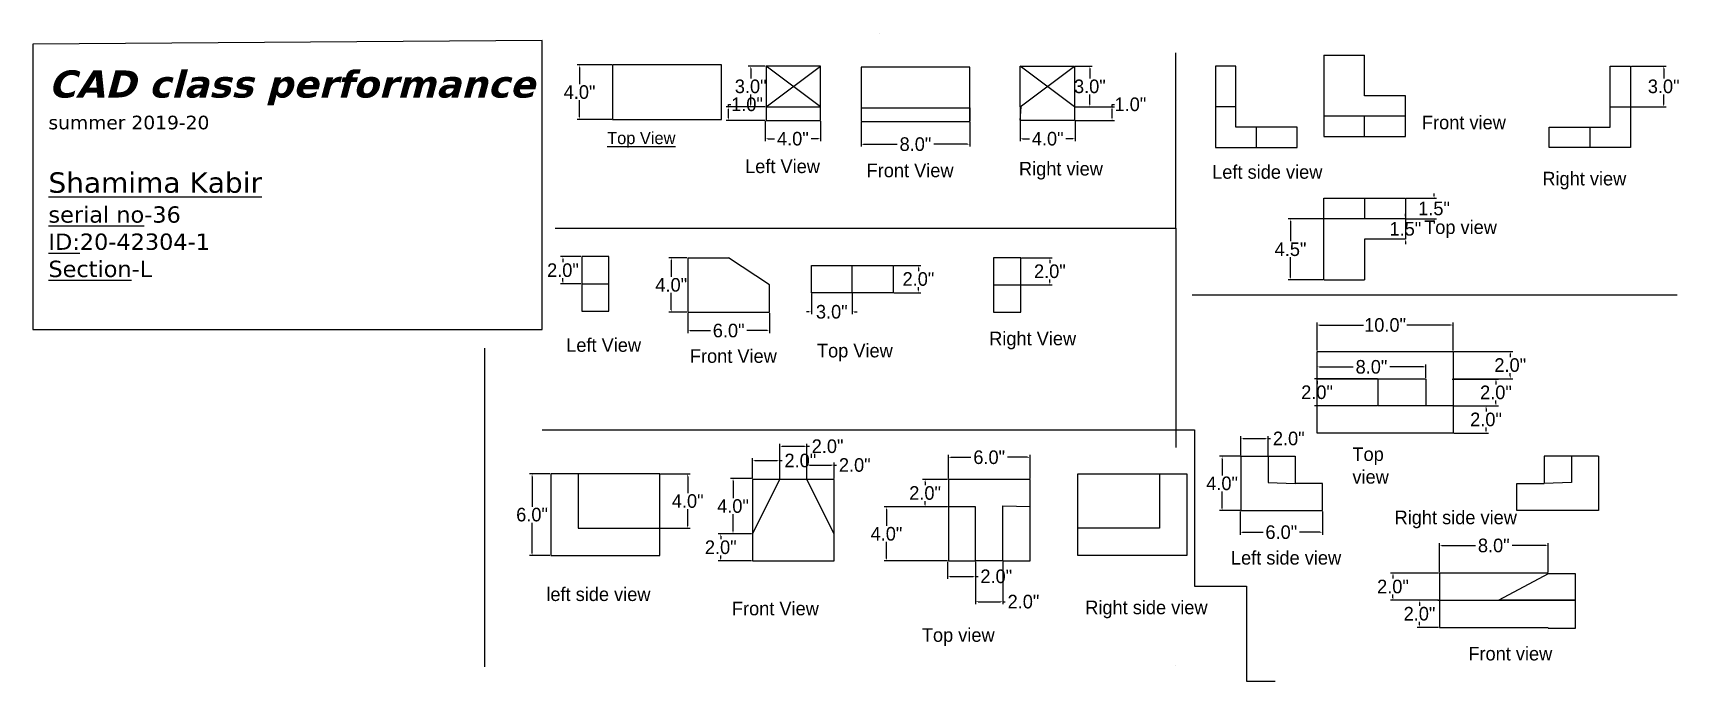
# Model space of a CAD drawing. Header units: inches. Extents: x 1 to 122, y 0 to 48.
import ezdxf

# ---------------------------------------------------------------- set-up
doc = ezdxf.new("R2010")
doc.units = ezdxf.units.IN
doc.header["$MEASUREMENT"] = 0
doc.dimstyles.get("Standard").update_dxf_attribs({"dimtxt": 1, "dimasz": 0.18, "dimexe": 0.18, "dimexo": 0.0625, "dimgap": 0.09, "dimtad": 0, "dimtih": 1, "dimtoh": 1, "dimdec": 1, "dimrnd": 0.5, "dimzin": 0, "dimdsep": 46, "dimlunit": 3, "dimtxsty": 'Standard', "dimcen": 0.09, "dimclrd": 1, "dimadec": 0, "dimazin": 0, "dimtfac": 1, "dimtdec": 1, "dimtofl": 0, "dimtmove": 0, "dimatfit": 3, "dimfxl": 1, "dimtolj": 1, "dimtzin": 0, "dimarcsym": 0})

msp = doc.modelspace()

# ---------------------------------------------------------------- texts
for s, insert, char_height, attachment_point in [('{\\fVerdana|b1|i1|c0|p34;\\H1.333x;\\C5;CAD class performance\\fVerdana|b0|i0|c0|p34;\\H0.75x;\\C256;\\P\\H0.6667x;summer 2019-20\\P\\H1.5x;\\L\\PShamima Kabir\\l\\P\\H0.8x;\\Lserial no\\l-36\\P\\LID:\\l20-42304-1\\P\\LSection\\l-L}', (2.07, 45.12), 1.5, 1), ('{\\fVrinda|b0|i0|c0|p2;Front view}', (103.03, 41.79), 1, 1), ('{\\fVrinda|b0|i0|c0|p2;\\LTop View}', (43.14, 40.01), 0.9, 4), ('{\\fVrinda|b0|i0|c0|p2;Left View}', (53.28, 38.06), 1, 4), ('{\\fVrinda|b0|i0|c0|p2;Front View}', (62.21, 37.25), 1, 7), ('{\\fVrinda|b0|i0|c0|p2;Right view}', (73.41, 38.39), 1, 1), ('{\\fVrinda|b0|i0|c0|p2;Left side view}', (87.61, 38.15), 1, 1), ('{\\fVrinda|b0|i0|c0|p2;Right view}', (111.88, 37.66), 1, 1), ('{\\fVrinda|b0|i0|c0|p2;Top view}', (103.19, 34.09), 1, 1), ('{\\fVrinda|b0|i0|c0|p2;Left View}', (40.13, 25.42), 1, 1), ('{\\fVrinda|b0|i0|c0|p2;Right View}', (71.22, 25.25), 1, 4), ('{\\fVrinda|b0|i0|c0|p2;Front View}', (49.22, 24.61), 1, 1), ('{\\fVrinda|b0|i0|c0|p2;Top View}', (58.56, 24.36), 1, 4), ('{\\fVrinda|b0|i0|c0|p2;Right side view}', (110.01, 12.74), 1, 3), ('{\\fVrinda|b0|i0|c0|p2;Left side view}', (88.99, 9.77), 1, 1), ('{\\fVrinda|b0|i0|c0|p2;left side view}', (38.67, 7.09), 1, 1), ('{\\fVrinda|b0|i0|c0|p2;Front View}', (52.31, 6.04), 1, 1), ('{\\fVrinda|b0|i0|c0|p2;Right side view}', (78.28, 6.12), 1, 1), ('{\\fVrinda|b0|i0|c0|p2;Top view}', (66.27, 4.09), 1, 1), ('{\\fVrinda|b0|i0|c0|p2;Front view}', (106.44, 2.72), 1, 1)]:
    msp.add_mtext(s, dxfattribs=dict(insert=insert, char_height=char_height, attachment_point=attachment_point))
at = {"insert": (97.92, 14.71), "char_height": 1, "width": 0.1623, "attachment_point": 7}
msp.add_mtext('{\\fVrinda|b0|i0|c0|p2;Top view}', dxfattribs=at)

# ---------------------------------------------------------------- blocks, each defined once
blk = doc.blocks.new('*D2')
at = {"color": 0, "lineweight": -2}
for p, q in [((43.48, 45.52), (40.93, 45.52)), ((43.48, 41.52), (40.93, 41.52))]:
    blk.add_line(p, q, dxfattribs=at)
at = {"color": 1, "lineweight": -2}
for p, q in [((41.11, 45.34), (41.11, 44.11)), ((41.11, 41.7), (41.11, 42.93))]:
    blk.add_line(p, q, dxfattribs=at)
at = {"color": 1}
for points in [[(41.08, 45.34), (41.14, 45.34), (41.11, 45.52)], [(41.08, 41.7), (41.14, 41.7), (41.11, 41.52)]]:
    blk.add_solid(points, dxfattribs=at)
at = {"layer": 'Defpoints', "color": 0}
for p in [(41.11, 45.52), (43.54, 45.52), (43.54, 41.52)]:
    blk.add_point(p, dxfattribs=at)
at = {"color": 0, "insert": (41.11, 43.52), "char_height": 1, "attachment_point": 5}
blk.add_mtext('\\A1;4.0"', dxfattribs=at)
blk = doc.blocks.new('*D5')
at = {"color": 0, "lineweight": -2}
for p, q in [((54.76, 45.44), (53.51, 45.44)), ((54.76, 42.44), (53.51, 42.44))]:
    blk.add_line(p, q, dxfattribs=at)
at = {"color": 1, "lineweight": -2}
for p, q in [((53.69, 45.26), (53.69, 44.53)), ((53.69, 42.62), (53.69, 43.35))]:
    blk.add_line(p, q, dxfattribs=at)
at = {"color": 1}
for points in [[(53.66, 45.26), (53.72, 45.26), (53.69, 45.44)], [(53.66, 42.62), (53.72, 42.62), (53.69, 42.44)]]:
    blk.add_solid(points, dxfattribs=at)
at = {"layer": 'Defpoints', "color": 0}
for p in [(54.82, 45.44), (53.69, 42.44), (54.82, 42.44)]:
    blk.add_point(p, dxfattribs=at)
at = {"color": 0, "insert": (53.69, 43.94), "char_height": 1, "attachment_point": 5}
blk.add_mtext('\\A1;3.0"', dxfattribs=at)
blk = doc.blocks.new('*D9')
at = {"color": 0, "lineweight": -2}
for p, q in [((54.7, 42.44), (51.88, 42.44)), ((54.76, 41.44), (51.88, 41.44))]:
    blk.add_line(p, q, dxfattribs=at)
at = {"color": 1, "lineweight": -2}
for p, q in [((52.06, 42.44), (52.06, 42.62)), ((52.06, 42.62), (52.24, 42.62)), ((52.06, 41.62), (52.06, 42.26))]:
    blk.add_line(p, q, dxfattribs=at)
at = {"color": 1}
for points in [[(52.03, 42.26), (52.09, 42.26), (52.06, 42.44)], [(52.03, 41.62), (52.09, 41.62), (52.06, 41.44)]]:
    blk.add_solid(points, dxfattribs=at)
at = {"layer": 'Defpoints', "color": 0}
for p in [(52.06, 42.44), (54.76, 42.44), (54.82, 41.44)]:
    blk.add_point(p, dxfattribs=at)
at = {"color": 0, "insert": (53.42, 42.62), "char_height": 1, "attachment_point": 5}
blk.add_mtext('\\A1;1.0"', dxfattribs=at)
blk = doc.blocks.new('*D10')
at = {"color": 0, "lineweight": -2}
for p, q in [((54.76, 41.38), (54.76, 39.91)), ((58.82, 41.38), (58.82, 39.91))]:
    blk.add_line(p, q, dxfattribs=at)
at = {"color": 1, "lineweight": -2}
for p, q in [((54.94, 40.09), (55.45, 40.09)), ((58.64, 40.09), (58.13, 40.09))]:
    blk.add_line(p, q, dxfattribs=at)
at = {"color": 1}
for points in [[(54.94, 40.12), (54.94, 40.06), (54.76, 40.09)], [(58.64, 40.12), (58.64, 40.06), (58.82, 40.09)]]:
    blk.add_solid(points, dxfattribs=at)
at = {"layer": 'Defpoints', "color": 0}
for p in [(54.76, 41.44), (58.82, 41.44), (58.82, 40.09)]:
    blk.add_point(p, dxfattribs=at)
at = {"color": 0, "insert": (56.79, 40.09), "char_height": 1, "attachment_point": 5}
blk.add_mtext('\\A1;4.0"', dxfattribs=at)
blk = doc.blocks.new('*D14')
at = {"color": 0, "lineweight": -2}
for p, q in [((77.55, 45.44), (78.8, 45.44)), ((77.55, 42.44), (78.8, 42.44))]:
    blk.add_line(p, q, dxfattribs=at)
at = {"color": 1, "lineweight": -2}
for p, q in [((78.62, 45.26), (78.62, 44.53)), ((78.62, 42.62), (78.62, 43.35))]:
    blk.add_line(p, q, dxfattribs=at)
at = {"color": 1}
for points in [[(78.59, 45.26), (78.65, 45.26), (78.62, 45.44)], [(78.59, 42.62), (78.65, 42.62), (78.62, 42.44)]]:
    blk.add_solid(points, dxfattribs=at)
at = {"layer": 'Defpoints', "color": 0}
for p in [(77.49, 45.44), (77.49, 42.44), (78.62, 42.44)]:
    blk.add_point(p, dxfattribs=at)
at = {"color": 0, "insert": (78.62, 43.94), "char_height": 1, "attachment_point": 5}
blk.add_mtext('\\A1;3.0"', dxfattribs=at)
blk = doc.blocks.new('*D15')
at = {"color": 0, "lineweight": -2}
for p, q in [((77.61, 42.44), (80.43, 42.44)), ((77.55, 41.44), (80.43, 41.44))]:
    blk.add_line(p, q, dxfattribs=at)
at = {"color": 1, "lineweight": -2}
for p, q in [((80.25, 42.44), (80.25, 42.62)), ((80.25, 42.62), (80.43, 42.62)), ((80.25, 41.62), (80.25, 42.26))]:
    blk.add_line(p, q, dxfattribs=at)
at = {"color": 1}
for points in [[(80.22, 42.26), (80.28, 42.26), (80.25, 42.44)], [(80.22, 41.62), (80.28, 41.62), (80.25, 41.44)]]:
    blk.add_solid(points, dxfattribs=at)
at = {"layer": 'Defpoints', "color": 0}
for p in [(77.55, 42.44), (80.25, 42.44), (77.49, 41.44)]:
    blk.add_point(p, dxfattribs=at)
at = {"color": 0, "insert": (81.6, 42.62), "char_height": 1, "attachment_point": 5}
blk.add_mtext('\\A1;1.0"', dxfattribs=at)
blk = doc.blocks.new('*D16')
at = {"color": 0, "lineweight": -2}
for p, q in [((73.49, 41.38), (73.49, 39.91)), ((77.55, 41.38), (77.55, 39.91))]:
    blk.add_line(p, q, dxfattribs=at)
at = {"color": 1, "lineweight": -2}
for p, q in [((73.67, 40.09), (74.18, 40.09)), ((77.37, 40.09), (76.86, 40.09))]:
    blk.add_line(p, q, dxfattribs=at)
at = {"color": 1}
for points in [[(73.67, 40.12), (73.67, 40.06), (73.49, 40.09)], [(77.37, 40.12), (77.37, 40.06), (77.55, 40.09)]]:
    blk.add_solid(points, dxfattribs=at)
at = {"layer": 'Defpoints', "color": 0}
for p in [(73.49, 41.44), (77.55, 41.44), (73.49, 40.09)]:
    blk.add_point(p, dxfattribs=at)
at = {"color": 0, "insert": (75.52, 40.09), "char_height": 1, "attachment_point": 5}
blk.add_mtext('\\A1;4.0"', dxfattribs=at)
blk = doc.blocks.new('*D18')
at = {"color": 0, "lineweight": -2}
for p, q in [((61.8, 41.3), (61.8, 39.51)), ((69.8, 41.3), (69.8, 39.51))]:
    blk.add_line(p, q, dxfattribs=at)
at = {"color": 1, "lineweight": -2}
for p, q in [((61.98, 39.69), (64.46, 39.69)), ((69.62, 39.69), (67.14, 39.69))]:
    blk.add_line(p, q, dxfattribs=at)
at = {"color": 1}
for points in [[(61.98, 39.72), (61.98, 39.66), (61.8, 39.69)], [(69.62, 39.72), (69.62, 39.66), (69.8, 39.69)]]:
    blk.add_solid(points, dxfattribs=at)
at = {"layer": 'Defpoints', "color": 0}
for p in [(61.8, 41.36), (69.8, 41.36), (69.8, 39.69)]:
    blk.add_point(p, dxfattribs=at)
at = {"color": 0, "insert": (65.8, 39.69), "char_height": 1, "attachment_point": 5}
blk.add_mtext('\\A1;8.0"', dxfattribs=at)
blk = doc.blocks.new('*D19')
at = {"color": 0, "lineweight": -2}
for p, q in [((41.21, 31.42), (39.71, 31.42)), ((41.21, 29.42), (39.71, 29.42))]:
    blk.add_line(p, q, dxfattribs=at)
at = {"color": 1, "lineweight": -2}
for p, q in [((39.89, 31.24), (39.89, 31.01)), ((39.89, 29.6), (39.89, 29.83))]:
    blk.add_line(p, q, dxfattribs=at)
at = {"color": 1}
for points in [[(39.86, 31.24), (39.92, 31.24), (39.89, 31.42)], [(39.86, 29.6), (39.92, 29.6), (39.89, 29.42)]]:
    blk.add_solid(points, dxfattribs=at)
at = {"layer": 'Defpoints', "color": 0}
for p in [(39.89, 31.42), (41.27, 31.42), (41.27, 29.42)]:
    blk.add_point(p, dxfattribs=at)
at = {"color": 0, "insert": (39.89, 30.42), "char_height": 1, "attachment_point": 5}
blk.add_mtext('\\A1;2.0"', dxfattribs=at)
blk = doc.blocks.new('*D20')
at = {"color": 0, "lineweight": -2}
for p, q in [((49, 31.34), (47.67, 31.34)), ((49, 27.34), (47.67, 27.34))]:
    blk.add_line(p, q, dxfattribs=at)
at = {"color": 1, "lineweight": -2}
for p, q in [((47.85, 31.16), (47.85, 29.93)), ((47.85, 27.52), (47.85, 28.75))]:
    blk.add_line(p, q, dxfattribs=at)
at = {"color": 1}
for points in [[(47.82, 31.16), (47.88, 31.16), (47.85, 31.34)], [(47.82, 27.52), (47.88, 27.52), (47.85, 27.34)]]:
    blk.add_solid(points, dxfattribs=at)
at = {"layer": 'Defpoints', "color": 0}
for p in [(49.07, 31.34), (47.85, 27.34), (49.07, 27.34)]:
    blk.add_point(p, dxfattribs=at)
at = {"color": 0, "insert": (47.85, 29.34), "char_height": 1, "attachment_point": 5}
blk.add_mtext('\\A1;4.0"', dxfattribs=at)
blk = doc.blocks.new('*D23')
at = {"color": 0, "lineweight": -2}
for p, q in [((49.07, 27.27), (49.07, 25.8)), ((55.07, 27.27), (55.07, 25.8))]:
    blk.add_line(p, q, dxfattribs=at)
at = {"color": 1, "lineweight": -2}
for p, q in [((49.25, 25.98), (50.73, 25.98)), ((54.89, 25.98), (53.41, 25.98))]:
    blk.add_line(p, q, dxfattribs=at)
at = {"color": 1}
for points in [[(49.25, 26.01), (49.25, 25.95), (49.07, 25.98)], [(54.89, 26.01), (54.89, 25.95), (55.07, 25.98)]]:
    blk.add_solid(points, dxfattribs=at)
at = {"layer": 'Defpoints', "color": 0}
for p in [(49.07, 27.34), (55.07, 27.34), (55.07, 25.98)]:
    blk.add_point(p, dxfattribs=at)
at = {"color": 0, "insert": (52.07, 25.98), "char_height": 1, "attachment_point": 5}
blk.add_mtext('\\A1;6.0"', dxfattribs=at)
blk = doc.blocks.new('*D24')
at = {"color": 0, "lineweight": -2}
for p, q in [((64.21, 30.77), (66.2, 30.77)), ((64.21, 28.77), (66.2, 28.77))]:
    blk.add_line(p, q, dxfattribs=at)
at = {"color": 1, "lineweight": -2}
for p, q in [((66.02, 30.59), (66.02, 30.36)), ((66.02, 28.95), (66.02, 29.18))]:
    blk.add_line(p, q, dxfattribs=at)
at = {"color": 1}
for points in [[(65.99, 30.59), (66.05, 30.59), (66.02, 30.77)], [(65.99, 28.95), (66.05, 28.95), (66.02, 28.77)]]:
    blk.add_solid(points, dxfattribs=at)
at = {"layer": 'Defpoints', "color": 0}
for p in [(64.15, 30.77), (64.15, 28.77), (66.02, 28.77)]:
    blk.add_point(p, dxfattribs=at)
at = {"color": 0, "insert": (66.02, 29.77), "char_height": 1, "attachment_point": 5}
blk.add_mtext('\\A1;2.0"', dxfattribs=at)
blk = doc.blocks.new('*D25')
at = {"color": 0, "lineweight": -2}
for p, q in [((58.15, 28.71), (58.15, 27.18)), ((61.15, 28.71), (61.15, 27.18))]:
    blk.add_line(p, q, dxfattribs=at)
at = {"color": 1, "lineweight": -2}
for p, q in [((57.97, 27.36), (57.79, 27.36)), ((61.33, 27.36), (61.51, 27.36))]:
    blk.add_line(p, q, dxfattribs=at)
at = {"color": 1}
for points in [[(57.97, 27.39), (57.97, 27.33), (58.15, 27.36)], [(61.33, 27.39), (61.33, 27.33), (61.15, 27.36)]]:
    blk.add_solid(points, dxfattribs=at)
at = {"layer": 'Defpoints', "color": 0}
for p in [(58.15, 28.77), (61.15, 28.77), (58.15, 27.36)]:
    blk.add_point(p, dxfattribs=at)
at = {"color": 0, "insert": (59.65, 27.36), "char_height": 1, "attachment_point": 5}
blk.add_mtext('\\A1;3.0"', dxfattribs=at)
blk = doc.blocks.new('*D27')
at = {"color": 0, "lineweight": -2}
for p, q in [((73.6, 31.34), (75.86, 31.34)), ((73.6, 29.34), (75.86, 29.34))]:
    blk.add_line(p, q, dxfattribs=at)
at = {"color": 1, "lineweight": -2}
for p, q in [((75.68, 31.16), (75.68, 30.93)), ((75.68, 29.52), (75.68, 29.75))]:
    blk.add_line(p, q, dxfattribs=at)
at = {"color": 1}
for points in [[(75.65, 31.16), (75.71, 31.16), (75.68, 31.34)], [(75.65, 29.52), (75.71, 29.52), (75.68, 29.34)]]:
    blk.add_solid(points, dxfattribs=at)
at = {"layer": 'Defpoints', "color": 0}
for p in [(73.54, 31.34), (75.68, 31.34), (73.54, 29.34)]:
    blk.add_point(p, dxfattribs=at)
at = {"color": 0, "insert": (75.68, 30.34), "char_height": 1, "attachment_point": 5}
blk.add_mtext('\\A1;2.0"', dxfattribs=at)
blk = doc.blocks.new('*D30')
at = {"color": 0, "lineweight": -2}
for p, q in [((47.06, 15.44), (49.24, 15.44)), ((47.06, 11.44), (49.24, 11.44))]:
    blk.add_line(p, q, dxfattribs=at)
at = {"color": 1, "lineweight": -2}
for p, q in [((49.06, 15.26), (49.06, 14.03)), ((49.06, 11.62), (49.06, 12.85))]:
    blk.add_line(p, q, dxfattribs=at)
at = {"color": 1}
for points in [[(49.03, 15.26), (49.09, 15.26), (49.06, 15.44)], [(49.03, 11.62), (49.09, 11.62), (49.06, 11.44)]]:
    blk.add_solid(points, dxfattribs=at)
at = {"layer": 'Defpoints', "color": 0}
for p in [(47, 15.44), (49.06, 15.44), (47, 11.44)]:
    blk.add_point(p, dxfattribs=at)
at = {"color": 0, "insert": (49.06, 13.44), "char_height": 1, "attachment_point": 5}
blk.add_mtext('\\A1;4.0"', dxfattribs=at)
blk = doc.blocks.new('*D31')
at = {"color": 0, "lineweight": -2}
for p, q in [((38.93, 15.44), (37.44, 15.44)), ((38.93, 9.44), (37.44, 9.44))]:
    blk.add_line(p, q, dxfattribs=at)
at = {"color": 1, "lineweight": -2}
for p, q in [((37.62, 15.26), (37.62, 13.03)), ((37.62, 9.62), (37.62, 11.85))]:
    blk.add_line(p, q, dxfattribs=at)
at = {"color": 1}
for points in [[(37.59, 15.26), (37.65, 15.26), (37.62, 15.44)], [(37.59, 9.62), (37.65, 9.62), (37.62, 9.44)]]:
    blk.add_solid(points, dxfattribs=at)
at = {"layer": 'Defpoints', "color": 0}
for p in [(37.62, 15.44), (39, 15.44), (39, 9.44)]:
    blk.add_point(p, dxfattribs=at)
at = {"color": 0, "insert": (37.62, 12.44), "char_height": 1, "attachment_point": 5}
blk.add_mtext('\\A1;6.0"', dxfattribs=at)
blk = doc.blocks.new('*D32')
at = {"color": 0, "lineweight": -2}
for p, q in [((53.82, 15.1), (53.82, 16.6)), ((55.82, 15.1), (55.82, 16.6))]:
    blk.add_line(p, q, dxfattribs=at)
at = {"color": 1, "lineweight": -2}
for p, q in [((54, 16.42), (55.64, 16.42)), ((55.82, 16.42), (56, 16.42))]:
    blk.add_line(p, q, dxfattribs=at)
at = {"color": 1}
for points in [[(54, 16.45), (54, 16.39), (53.82, 16.42)], [(55.64, 16.45), (55.64, 16.39), (55.82, 16.42)]]:
    blk.add_solid(points, dxfattribs=at)
at = {"layer": 'Defpoints', "color": 0}
for p in [(55.82, 16.42), (53.82, 15.04), (55.82, 15.04)]:
    blk.add_point(p, dxfattribs=at)
at = {"color": 0, "insert": (57.34, 16.42), "char_height": 1, "attachment_point": 5}
blk.add_mtext('\\A1;2.0"', dxfattribs=at)
blk = doc.blocks.new('*D34')
at = {"color": 0, "lineweight": -2}
for p, q in [((53.76, 15.1), (52.21, 15.1)), ((53.76, 11.04), (52.21, 11.04))]:
    blk.add_line(p, q, dxfattribs=at)
at = {"color": 1, "lineweight": -2}
for p, q in [((52.39, 14.92), (52.39, 13.66)), ((52.39, 11.22), (52.39, 12.48))]:
    blk.add_line(p, q, dxfattribs=at)
at = {"color": 1}
for points in [[(52.36, 14.92), (52.42, 14.92), (52.39, 15.1)], [(52.36, 11.22), (52.42, 11.22), (52.39, 11.04)]]:
    blk.add_solid(points, dxfattribs=at)
at = {"layer": 'Defpoints', "color": 0}
for p in [(53.82, 15.1), (52.39, 11.04), (53.82, 11.04)]:
    blk.add_point(p, dxfattribs=at)
at = {"color": 0, "insert": (52.39, 13.07), "char_height": 1, "attachment_point": 5}
blk.add_mtext('\\A1;4.0"', dxfattribs=at)
blk = doc.blocks.new('*D35')
at = {"color": 0, "lineweight": -2}
for p, q in [((53.76, 11.04), (51.31, 11.04)), ((53.76, 9.04), (51.31, 9.04))]:
    blk.add_line(p, q, dxfattribs=at)
at = {"color": 1, "lineweight": -2}
for p, q in [((51.49, 10.86), (51.49, 10.63)), ((51.49, 9.22), (51.49, 9.45))]:
    blk.add_line(p, q, dxfattribs=at)
at = {"color": 1}
for points in [[(51.46, 10.86), (51.52, 10.86), (51.49, 11.04)], [(51.46, 9.22), (51.52, 9.22), (51.49, 9.04)]]:
    blk.add_solid(points, dxfattribs=at)
at = {"layer": 'Defpoints', "color": 0}
for p in [(53.82, 11.04), (51.49, 9.04), (53.82, 9.04)]:
    blk.add_point(p, dxfattribs=at)
at = {"color": 0, "insert": (51.49, 10.04), "char_height": 1, "attachment_point": 5}
blk.add_mtext('\\A1;2.0"', dxfattribs=at)
blk = doc.blocks.new('*D38')
at = {"color": 0, "lineweight": -2}
for p, q in [((55.82, 15.16), (55.82, 17.65)), ((57.82, 15.1), (57.82, 17.65))]:
    blk.add_line(p, q, dxfattribs=at)
at = {"color": 1, "lineweight": -2}
for p, q in [((56, 17.47), (57.64, 17.47)), ((57.82, 17.47), (58, 17.47))]:
    blk.add_line(p, q, dxfattribs=at)
at = {"color": 1}
for points in [[(56, 17.5), (56, 17.44), (55.82, 17.47)], [(57.64, 17.5), (57.64, 17.44), (57.82, 17.47)]]:
    blk.add_solid(points, dxfattribs=at)
at = {"layer": 'Defpoints', "color": 0}
for p in [(57.82, 17.47), (55.82, 15.1), (57.82, 15.04)]:
    blk.add_point(p, dxfattribs=at)
at = {"color": 0, "insert": (59.34, 17.47), "char_height": 1, "attachment_point": 5}
blk.add_mtext('\\A1;2.0"', dxfattribs=at)
blk = doc.blocks.new('*D39')
at = {"color": 0, "lineweight": -2}
for p, q in [((57.82, 15.16), (57.82, 16.27)), ((59.82, 15.1), (59.82, 16.27))]:
    blk.add_line(p, q, dxfattribs=at)
at = {"color": 1, "lineweight": -2}
for p, q in [((58, 16.09), (59.64, 16.09)), ((59.82, 16.09), (60, 16.09))]:
    blk.add_line(p, q, dxfattribs=at)
at = {"color": 1}
for points in [[(58, 16.12), (58, 16.06), (57.82, 16.09)], [(59.64, 16.12), (59.64, 16.06), (59.82, 16.09)]]:
    blk.add_solid(points, dxfattribs=at)
at = {"layer": 'Defpoints', "color": 0}
for p in [(59.82, 16.09), (57.82, 15.1), (59.82, 15.04)]:
    blk.add_point(p, dxfattribs=at)
at = {"color": 0, "insert": (61.34, 16.09), "char_height": 1, "attachment_point": 5}
blk.add_mtext('\\A1;2.0"', dxfattribs=at)
blk = doc.blocks.new('*D40')
at = {"color": 0, "lineweight": -2}
for p, q in [((68.22, 15.1), (68.22, 16.84)), ((74.22, 15.1), (74.22, 16.84))]:
    blk.add_line(p, q, dxfattribs=at)
at = {"color": 1, "lineweight": -2}
for p, q in [((68.4, 16.66), (69.88, 16.66)), ((74.04, 16.66), (72.56, 16.66))]:
    blk.add_line(p, q, dxfattribs=at)
at = {"color": 1}
for points in [[(68.4, 16.69), (68.4, 16.63), (68.22, 16.66)], [(74.04, 16.69), (74.04, 16.63), (74.22, 16.66)]]:
    blk.add_solid(points, dxfattribs=at)
at = {"layer": 'Defpoints', "color": 0}
for p in [(74.22, 16.66), (68.22, 15.04), (74.22, 15.04)]:
    blk.add_point(p, dxfattribs=at)
at = {"color": 0, "insert": (71.22, 16.66), "char_height": 1, "attachment_point": 5}
blk.add_mtext('\\A1;6.0"', dxfattribs=at)
blk = doc.blocks.new('*D41')
at = {"color": 0, "lineweight": -2}
for p, q in [((68.16, 15.04), (66.33, 15.04)), ((68.16, 13.01), (66.33, 13.01))]:
    blk.add_line(p, q, dxfattribs=at)
at = {"color": 1, "lineweight": -2}
for p, q in [((66.51, 14.86), (66.51, 14.62)), ((66.51, 13.19), (66.51, 13.44))]:
    blk.add_line(p, q, dxfattribs=at)
at = {"color": 1}
for points in [[(66.48, 14.86), (66.54, 14.86), (66.51, 15.04)], [(66.48, 13.19), (66.54, 13.19), (66.51, 13.01)]]:
    blk.add_solid(points, dxfattribs=at)
at = {"layer": 'Defpoints', "color": 0}
for p in [(66.51, 15.04), (68.22, 15.04), (68.22, 13.01)]:
    blk.add_point(p, dxfattribs=at)
at = {"color": 0, "insert": (66.51, 14.03), "char_height": 1, "attachment_point": 5}
blk.add_mtext('\\A1;2.0"', dxfattribs=at)
blk = doc.blocks.new('*D42')
at = {"color": 0, "lineweight": -2}
for p, q in [((68.09, 13.01), (63.49, 13.01)), ((68.16, 9.04), (63.49, 9.04))]:
    blk.add_line(p, q, dxfattribs=at)
at = {"color": 1, "lineweight": -2}
for p, q in [((63.67, 12.83), (63.67, 11.62)), ((63.67, 9.22), (63.67, 10.44))]:
    blk.add_line(p, q, dxfattribs=at)
at = {"color": 1}
for points in [[(63.64, 12.83), (63.7, 12.83), (63.67, 13.01)], [(63.64, 9.22), (63.7, 9.22), (63.67, 9.04)]]:
    blk.add_solid(points, dxfattribs=at)
at = {"layer": 'Defpoints', "color": 0}
for p in [(63.67, 13.01), (68.16, 13.01), (68.22, 9.04)]:
    blk.add_point(p, dxfattribs=at)
at = {"color": 0, "insert": (63.67, 11.03), "char_height": 1, "attachment_point": 5}
blk.add_mtext('\\A1;4.0"', dxfattribs=at)
blk = doc.blocks.new('*D43')
at = {"color": 0, "lineweight": -2}
for p, q in [((68.16, 8.98), (68.16, 7.72)), ((70.22, 8.98), (70.22, 7.72))]:
    blk.add_line(p, q, dxfattribs=at)
at = {"color": 1, "lineweight": -2}
for p, q in [((68.34, 7.9), (70.04, 7.9)), ((70.22, 7.9), (70.4, 7.9))]:
    blk.add_line(p, q, dxfattribs=at)
at = {"color": 1}
for points in [[(68.34, 7.93), (68.34, 7.87), (68.16, 7.9)], [(70.04, 7.93), (70.04, 7.87), (70.22, 7.9)]]:
    blk.add_solid(points, dxfattribs=at)
at = {"layer": 'Defpoints', "color": 0}
for p in [(68.16, 9.04), (70.22, 9.04), (70.22, 7.9)]:
    blk.add_point(p, dxfattribs=at)
at = {"color": 0, "insert": (71.74, 7.9), "char_height": 1, "attachment_point": 5}
blk.add_mtext('\\A1;2.0"', dxfattribs=at)
blk = doc.blocks.new('*D45')
at = {"color": 0, "lineweight": -2}
for p, q in [((70.22, 8.98), (70.22, 5.86)), ((72.22, 8.98), (72.22, 5.86))]:
    blk.add_line(p, q, dxfattribs=at)
at = {"color": 1, "lineweight": -2}
for p, q in [((70.4, 6.04), (72.04, 6.04)), ((72.22, 6.04), (72.4, 6.04))]:
    blk.add_line(p, q, dxfattribs=at)
at = {"color": 1}
for points in [[(70.4, 6.07), (70.4, 6.01), (70.22, 6.04)], [(72.04, 6.07), (72.04, 6.01), (72.22, 6.04)]]:
    blk.add_solid(points, dxfattribs=at)
at = {"layer": 'Defpoints', "color": 0}
for p in [(70.22, 9.04), (72.22, 9.04), (72.22, 6.04)]:
    blk.add_point(p, dxfattribs=at)
at = {"color": 0, "insert": (73.74, 6.04), "char_height": 1, "attachment_point": 5}
blk.add_mtext('\\A1;2.0"', dxfattribs=at)
blk = doc.blocks.new('*D47')
at = {"color": 0, "lineweight": -2}
for p, q in [((118.43, 45.44), (120.98, 45.44)), ((118.43, 42.44), (120.98, 42.44))]:
    blk.add_line(p, q, dxfattribs=at)
at = {"color": 1, "lineweight": -2}
for p, q in [((120.8, 45.26), (120.8, 44.53)), ((120.8, 42.62), (120.8, 43.35))]:
    blk.add_line(p, q, dxfattribs=at)
at = {"color": 1}
for points in [[(120.77, 45.26), (120.83, 45.26), (120.8, 45.44)], [(120.77, 42.62), (120.83, 42.62), (120.8, 42.44)]]:
    blk.add_solid(points, dxfattribs=at)
at = {"layer": 'Defpoints', "color": 0}
for p in [(118.37, 45.44), (118.37, 42.44), (120.8, 42.44)]:
    blk.add_point(p, dxfattribs=at)
at = {"color": 0, "insert": (120.8, 43.94), "char_height": 1, "attachment_point": 5}
blk.add_mtext('\\A1;3.0"', dxfattribs=at)
blk = doc.blocks.new('*D52')
at = {"color": 0, "lineweight": -2}
for p, q in [((89.66, 16.74), (88.16, 16.74)), ((89.66, 12.74), (88.16, 12.74))]:
    blk.add_line(p, q, dxfattribs=at)
at = {"color": 1, "lineweight": -2}
for p, q in [((88.34, 16.56), (88.34, 15.33)), ((88.34, 12.92), (88.34, 14.15))]:
    blk.add_line(p, q, dxfattribs=at)
at = {"color": 1}
for points in [[(88.31, 16.56), (88.37, 16.56), (88.34, 16.74)], [(88.31, 12.92), (88.37, 12.92), (88.34, 12.74)]]:
    blk.add_solid(points, dxfattribs=at)
at = {"layer": 'Defpoints', "color": 0}
for p in [(88.34, 16.74), (89.72, 16.74), (89.72, 12.74)]:
    blk.add_point(p, dxfattribs=at)
at = {"color": 0, "insert": (88.34, 14.74), "char_height": 1, "attachment_point": 5}
blk.add_mtext('\\A1;4.0"', dxfattribs=at)
blk = doc.blocks.new('*D53')
at = {"color": 0, "lineweight": -2}
for p, q in [((89.66, 12.68), (89.66, 10.97)), ((95.72, 12.68), (95.72, 10.97))]:
    blk.add_line(p, q, dxfattribs=at)
at = {"color": 1, "lineweight": -2}
for p, q in [((89.84, 11.15), (91.35, 11.15)), ((95.54, 11.15), (94.03, 11.15))]:
    blk.add_line(p, q, dxfattribs=at)
at = {"color": 1}
for points in [[(89.84, 11.18), (89.84, 11.12), (89.66, 11.15)], [(95.54, 11.18), (95.54, 11.12), (95.72, 11.15)]]:
    blk.add_solid(points, dxfattribs=at)
at = {"layer": 'Defpoints', "color": 0}
for p in [(89.66, 12.74), (95.72, 12.74), (95.72, 11.15)]:
    blk.add_point(p, dxfattribs=at)
at = {"color": 0, "insert": (92.69, 11.15), "char_height": 1, "attachment_point": 5}
blk.add_mtext('\\A1;6.0"', dxfattribs=at)
blk = doc.blocks.new('*D54')
at = {"color": 0, "lineweight": -2}
for p, q in [((89.72, 16.8), (89.72, 18.22)), ((91.72, 16.8), (91.72, 18.22))]:
    blk.add_line(p, q, dxfattribs=at)
at = {"color": 1, "lineweight": -2}
for p, q in [((89.9, 18.04), (91.54, 18.04)), ((91.72, 18.04), (91.9, 18.04))]:
    blk.add_line(p, q, dxfattribs=at)
at = {"color": 1}
for points in [[(89.9, 18.07), (89.9, 18.01), (89.72, 18.04)], [(91.54, 18.07), (91.54, 18.01), (91.72, 18.04)]]:
    blk.add_solid(points, dxfattribs=at)
at = {"layer": 'Defpoints', "color": 0}
for p in [(91.72, 18.04), (89.72, 16.74), (91.72, 16.74)]:
    blk.add_point(p, dxfattribs=at)
at = {"color": 0, "insert": (93.24, 18.04), "char_height": 1, "attachment_point": 5}
blk.add_mtext('\\A1;2.0"', dxfattribs=at)
blk = doc.blocks.new('*D55')
at = {"color": 0, "lineweight": -2}
for p, q in [((104.25, 6.15), (102.67, 6.15)), ((104.25, 4.15), (102.67, 4.15))]:
    blk.add_line(p, q, dxfattribs=at)
at = {"color": 1, "lineweight": -2}
for p, q in [((102.85, 5.97), (102.85, 5.74)), ((102.85, 4.33), (102.85, 4.56))]:
    blk.add_line(p, q, dxfattribs=at)
at = {"color": 1}
for points in [[(102.82, 5.97), (102.88, 5.97), (102.85, 6.15)], [(102.82, 4.33), (102.88, 4.33), (102.85, 4.15)]]:
    blk.add_solid(points, dxfattribs=at)
at = {"layer": 'Defpoints', "color": 0}
for p in [(102.85, 6.15), (104.31, 6.15), (104.31, 4.15)]:
    blk.add_point(p, dxfattribs=at)
at = {"color": 0, "insert": (102.85, 5.15), "char_height": 1, "attachment_point": 5}
blk.add_mtext('\\A1;2.0"', dxfattribs=at)
blk = doc.blocks.new('*D57')
at = {"color": 0, "lineweight": -2}
for p, q in [((104.25, 8.15), (100.72, 8.15)), ((104.19, 6.15), (100.72, 6.15))]:
    blk.add_line(p, q, dxfattribs=at)
at = {"color": 1, "lineweight": -2}
for p, q in [((100.9, 7.97), (100.9, 7.74)), ((100.9, 6.33), (100.9, 6.56))]:
    blk.add_line(p, q, dxfattribs=at)
at = {"color": 1}
for points in [[(100.87, 7.97), (100.93, 7.97), (100.9, 8.15)], [(100.87, 6.33), (100.93, 6.33), (100.9, 6.15)]]:
    blk.add_solid(points, dxfattribs=at)
at = {"layer": 'Defpoints', "color": 0}
for p in [(100.9, 8.15), (104.31, 8.15), (104.25, 6.15)]:
    blk.add_point(p, dxfattribs=at)
at = {"color": 0, "insert": (100.9, 7.15), "char_height": 1, "attachment_point": 5}
blk.add_mtext('\\A1;2.0"', dxfattribs=at)
blk = doc.blocks.new('*D60')
at = {"color": 0, "lineweight": -2}
for p, q in [((104.31, 8.21), (104.31, 10.35)), ((112.31, 8.21), (112.31, 10.35))]:
    blk.add_line(p, q, dxfattribs=at)
at = {"color": 1, "lineweight": -2}
for p, q in [((104.49, 10.17), (106.97, 10.17)), ((112.13, 10.17), (109.65, 10.17))]:
    blk.add_line(p, q, dxfattribs=at)
at = {"color": 1}
for points in [[(104.49, 10.2), (104.49, 10.14), (104.31, 10.17)], [(112.13, 10.2), (112.13, 10.14), (112.31, 10.17)]]:
    blk.add_solid(points, dxfattribs=at)
at = {"layer": 'Defpoints', "color": 0}
for p in [(112.31, 10.17), (104.31, 8.15), (112.31, 8.15)]:
    blk.add_point(p, dxfattribs=at)
at = {"color": 0, "insert": (108.31, 10.17), "char_height": 1, "attachment_point": 5}
blk.add_mtext('\\A1;8.0"', dxfattribs=at)
blk = doc.blocks.new('*D61')
at = {"color": 0, "lineweight": -2}
for p, q in [((95.32, 24.51), (95.32, 26.57)), ((105.32, 24.51), (105.32, 26.57))]:
    blk.add_line(p, q, dxfattribs=at)
at = {"color": 1, "lineweight": -2}
for p, q in [((95.5, 26.39), (98.73, 26.39)), ((105.14, 26.39), (101.91, 26.39))]:
    blk.add_line(p, q, dxfattribs=at)
at = {"color": 1}
for points in [[(95.5, 26.42), (95.5, 26.36), (95.32, 26.39)], [(105.14, 26.42), (105.14, 26.36), (105.32, 26.39)]]:
    blk.add_solid(points, dxfattribs=at)
at = {"layer": 'Defpoints', "color": 0}
for p in [(105.32, 26.39), (95.32, 24.44), (105.32, 24.44)]:
    blk.add_point(p, dxfattribs=at)
at = {"color": 0, "insert": (100.32, 26.39), "char_height": 1, "attachment_point": 5}
blk.add_mtext('\\A1;10.0"', dxfattribs=at)
blk = doc.blocks.new('*D65')
at = {"color": 0, "lineweight": -2}
for p, q in [((105.38, 24.44), (109.7, 24.44)), ((105.38, 22.44), (109.7, 22.44))]:
    blk.add_line(p, q, dxfattribs=at)
at = {"color": 1, "lineweight": -2}
for p, q in [((109.52, 24.26), (109.52, 24.03)), ((109.52, 22.62), (109.52, 22.85))]:
    blk.add_line(p, q, dxfattribs=at)
at = {"color": 1}
for points in [[(109.49, 24.26), (109.55, 24.26), (109.52, 24.44)], [(109.49, 22.62), (109.55, 22.62), (109.52, 22.44)]]:
    blk.add_solid(points, dxfattribs=at)
at = {"layer": 'Defpoints', "color": 0}
for p in [(105.32, 24.44), (105.32, 22.44), (109.52, 22.44)]:
    blk.add_point(p, dxfattribs=at)
at = {"color": 0, "insert": (109.52, 23.44), "char_height": 1, "attachment_point": 5}
blk.add_mtext('\\A1;2.0"', dxfattribs=at)
blk = doc.blocks.new('*D67')
at = {"color": 0, "lineweight": -2}
for p, q in [((105.26, 22.41), (108.65, 22.41)), ((105.38, 20.44), (108.65, 20.44))]:
    blk.add_line(p, q, dxfattribs=at)
at = {"color": 1, "lineweight": -2}
for p, q in [((108.47, 22.23), (108.47, 22.02)), ((108.47, 20.62), (108.47, 20.84))]:
    blk.add_line(p, q, dxfattribs=at)
at = {"color": 1}
for points in [[(108.44, 22.23), (108.5, 22.23), (108.47, 22.41)], [(108.44, 20.62), (108.5, 20.62), (108.47, 20.44)]]:
    blk.add_solid(points, dxfattribs=at)
at = {"layer": 'Defpoints', "color": 0}
for p in [(105.2, 22.41), (105.32, 20.44), (108.47, 20.44)]:
    blk.add_point(p, dxfattribs=at)
at = {"color": 0, "insert": (108.47, 21.43), "char_height": 1, "attachment_point": 5}
blk.add_mtext('\\A1;2.0"', dxfattribs=at)
blk = doc.blocks.new('*D69')
at = {"color": 0, "lineweight": -2}
for p, q in [((105.38, 20.44), (107.92, 20.44)), ((105.38, 18.44), (107.92, 18.44))]:
    blk.add_line(p, q, dxfattribs=at)
at = {"color": 1, "lineweight": -2}
for p, q in [((107.74, 20.26), (107.74, 20.03)), ((107.74, 18.62), (107.74, 18.85))]:
    blk.add_line(p, q, dxfattribs=at)
at = {"color": 1}
for points in [[(107.71, 20.26), (107.77, 20.26), (107.74, 20.44)], [(107.71, 18.62), (107.77, 18.62), (107.74, 18.44)]]:
    blk.add_solid(points, dxfattribs=at)
at = {"layer": 'Defpoints', "color": 0}
for p in [(105.32, 20.44), (105.32, 18.44), (107.74, 18.44)]:
    blk.add_point(p, dxfattribs=at)
at = {"color": 0, "insert": (107.74, 19.44), "char_height": 1, "attachment_point": 5}
blk.add_mtext('\\A1;2.0"', dxfattribs=at)
blk = doc.blocks.new('*D72')
at = {"color": 0, "lineweight": -2}
for p, q in [((95.32, 22.51), (95.32, 23.49)), ((103.32, 22.51), (103.32, 23.49))]:
    blk.add_line(p, q, dxfattribs=at)
at = {"color": 1, "lineweight": -2}
for p, q in [((95.5, 23.31), (97.98, 23.31)), ((103.14, 23.31), (100.66, 23.31))]:
    blk.add_line(p, q, dxfattribs=at)
at = {"color": 1}
for points in [[(95.5, 23.34), (95.5, 23.28), (95.32, 23.31)], [(103.14, 23.34), (103.14, 23.28), (103.32, 23.31)]]:
    blk.add_solid(points, dxfattribs=at)
at = {"layer": 'Defpoints', "color": 0}
for p in [(103.32, 23.31), (95.32, 22.44), (103.32, 22.44)]:
    blk.add_point(p, dxfattribs=at)
at = {"color": 0, "insert": (99.32, 23.31), "char_height": 1, "attachment_point": 5}
blk.add_mtext('\\A1;8.0"', dxfattribs=at)
blk = doc.blocks.new('*D73')
at = {"color": 0, "lineweight": -2}
for p, q in [((99.76, 22.44), (95.14, 22.44)), ((99.76, 20.44), (95.14, 20.44))]:
    blk.add_line(p, q, dxfattribs=at)
at = {"color": 1, "lineweight": -2}
for p, q in [((95.32, 22.26), (95.32, 22.03)), ((95.32, 20.62), (95.32, 20.85))]:
    blk.add_line(p, q, dxfattribs=at)
at = {"color": 1}
for points in [[(95.29, 22.26), (95.35, 22.26), (95.32, 22.44)], [(95.29, 20.62), (95.35, 20.62), (95.32, 20.44)]]:
    blk.add_solid(points, dxfattribs=at)
at = {"layer": 'Defpoints', "color": 0}
for p in [(95.32, 22.44), (99.82, 22.44), (99.82, 20.44)]:
    blk.add_point(p, dxfattribs=at)
at = {"color": 0, "insert": (95.32, 21.44), "char_height": 1, "attachment_point": 5}
blk.add_mtext('\\A1;2.0"', dxfattribs=at)
blk = doc.blocks.new('*D75')
at = {"color": 0, "lineweight": -2}
for p, q in [((95.74, 34.21), (93.19, 34.21)), ((95.74, 29.71), (93.19, 29.71))]:
    blk.add_line(p, q, dxfattribs=at)
at = {"color": 1, "lineweight": -2}
for p, q in [((93.37, 34.03), (93.37, 32.55)), ((93.37, 29.89), (93.37, 31.37))]:
    blk.add_line(p, q, dxfattribs=at)
at = {"color": 1}
for points in [[(93.34, 34.03), (93.4, 34.03), (93.37, 34.21)], [(93.34, 29.89), (93.4, 29.89), (93.37, 29.71)]]:
    blk.add_solid(points, dxfattribs=at)
at = {"layer": 'Defpoints', "color": 0}
for p in [(95.81, 34.21), (93.37, 29.71), (95.81, 29.71)]:
    blk.add_point(p, dxfattribs=at)
at = {"color": 0, "insert": (93.37, 31.96), "char_height": 1, "attachment_point": 5}
blk.add_mtext('\\A1;4.5"', dxfattribs=at)
blk = doc.blocks.new('*D76')
at = {"color": 0, "lineweight": -2}
for p, q in [((101.87, 35.71), (104.1, 35.71)), ((101.87, 34.21), (104.1, 34.21))]:
    blk.add_line(p, q, dxfattribs=at)
at = {"color": 1, "lineweight": -2}
for p, q in [((103.92, 35.89), (103.92, 36.07)), ((103.92, 34.03), (103.92, 33.85))]:
    blk.add_line(p, q, dxfattribs=at)
at = {"color": 1}
for points in [[(103.89, 35.89), (103.95, 35.89), (103.92, 35.71)], [(103.89, 34.03), (103.95, 34.03), (103.92, 34.21)]]:
    blk.add_solid(points, dxfattribs=at)
at = {"layer": 'Defpoints', "color": 0}
for p in [(101.81, 35.71), (103.92, 35.71), (101.81, 34.21)]:
    blk.add_point(p, dxfattribs=at)
at = {"color": 0, "insert": (103.92, 34.96), "char_height": 1, "attachment_point": 5}
blk.add_mtext('\\A1;1.5"', dxfattribs=at)
blk = doc.blocks.new('*D78')
at = {"color": 0, "lineweight": -2}
for p, q in [((101.81, 34.21), (101.63, 34.21)), ((101.74, 32.71), (101.63, 32.71))]:
    blk.add_line(p, q, dxfattribs=at)
at = {"color": 1, "lineweight": -2}
for p, q in [((101.81, 34.39), (101.81, 34.57)), ((101.81, 32.53), (101.81, 32.35))]:
    blk.add_line(p, q, dxfattribs=at)
at = {"color": 1}
for points in [[(101.78, 34.39), (101.84, 34.39), (101.81, 34.21)], [(101.78, 32.53), (101.84, 32.53), (101.81, 32.71)]]:
    blk.add_solid(points, dxfattribs=at)
at = {"layer": 'Defpoints', "color": 0}
for p in [(101.81, 34.21), (101.87, 34.21), (101.81, 32.71)]:
    blk.add_point(p, dxfattribs=at)
at = {"color": 0, "insert": (101.81, 33.46), "char_height": 1, "attachment_point": 5}
blk.add_mtext('\\A1;1.5"', dxfattribs=at)

# ---------------------------------------------------------------- dimensions: what is measured, and where the dimension line sits
for base, p1, p2, angle, picture, middle in [((41.11, 45.52), (43.54, 41.52), (43.54, 45.52), 90, '*D2', (41.11, 43.52)), ((53.69, 42.44), (54.82, 45.44), (54.82, 42.44), 90, '*D5', (53.69, 43.94)), ((78.62, 42.44), (77.49, 45.44), (77.49, 42.44), 90, '*D14', (78.62, 43.94)), ((120.8, 42.44), (118.37, 45.44), (118.37, 42.44), 90, '*D47', (120.8, 43.94)), ((52.06, 42.44), (54.82, 41.44), (54.76, 42.44), 90, '*D9', (53.42, 42.62)), ((80.25, 42.44), (77.49, 41.44), (77.55, 42.44), 90, '*D15', (81.6, 42.62)), ((73.49, 40.09), (77.55, 41.44), (73.49, 41.44), 180, '*D16', (75.52, 40.09)), ((103.92, 35.71), (101.81, 34.21), (101.81, 35.71), 90, '*D76', (103.92, 34.96)), ((93.37, 29.71), (95.81, 34.21), (95.81, 29.71), 90, '*D75', (93.37, 31.96)), ((101.81, 34.21), (101.81, 32.71), (101.87, 34.21), 90, '*D78', (101.81, 33.46)), ((39.89, 31.42), (41.27, 29.42), (41.27, 31.42), 90, '*D19', (39.89, 30.42)), ((47.85, 27.34), (49.07, 31.34), (49.07, 27.34), 90, '*D20', (47.85, 29.34)), ((66.02, 28.77), (64.15, 30.77), (64.15, 28.77), 90, '*D24', (66.02, 29.77)), ((75.68, 31.34), (73.54, 29.34), (73.54, 31.34), 90, '*D27', (75.68, 30.34)), ((109.52, 22.44), (105.32, 24.44), (105.32, 22.44), 90, '*D65', (109.52, 23.44)), ((95.32, 22.44), (99.82, 20.44), (99.82, 22.44), 90, '*D73', (95.32, 21.44)), ((108.47, 20.44), (105.2, 22.41), (105.32, 20.44), 90, '*D67', (108.47, 21.43)), ((107.74, 18.44), (105.32, 20.44), (105.32, 18.44), 90, '*D69', (107.74, 19.44)), ((88.34, 16.74), (89.72, 12.74), (89.72, 16.74), 90, '*D52', (88.34, 14.74)), ((37.62, 15.44), (39, 9.44), (39, 15.44), 90, '*D31', (37.62, 12.44)), ((49.06, 15.44), (47, 11.44), (47, 15.44), 90, '*D30', (49.06, 13.44)), ((52.39, 11.04), (53.82, 15.1), (53.82, 11.04), 90, '*D34', (52.39, 13.07)), ((66.51, 15.04), (68.22, 13.01), (68.22, 15.04), 90, '*D41', (66.51, 14.03)), ((63.67, 13.01), (68.22, 9.04), (68.16, 13.01), 90, '*D42', (63.67, 11.03)), ((51.49, 9.04), (53.82, 11.04), (53.82, 9.04), 90, '*D35', (51.49, 10.04)), ((100.9, 8.15), (104.25, 6.15), (104.31, 8.15), 90, '*D57', (100.9, 7.15)), ((102.85, 6.15), (104.31, 4.15), (104.31, 6.15), 90, '*D55', (102.85, 5.15))]:
    dim = msp.add_linear_dim(base=base, p1=p1, p2=p2, angle=angle, dimstyle='Standard')
    dim.commit()
    dim.dimension.update_dxf_attribs({"geometry": picture, "text_midpoint": middle})
for base, p1, p2, picture, middle in [((58.82, 40.09), (54.76, 41.44), (58.82, 41.44), '*D10', (56.79, 40.09)), ((69.8, 39.69), (61.8, 41.36), (69.8, 41.36), '*D18', (65.8, 39.69)), ((58.15, 27.36), (61.15, 28.77), (58.15, 28.77), '*D25', (59.65, 27.36)), ((55.07, 25.98), (49.07, 27.34), (55.07, 27.34), '*D23', (52.07, 25.98)), ((105.32, 26.39), (95.32, 24.44), (105.32, 24.44), '*D61', (100.32, 26.39)), ((103.32, 23.31), (95.32, 22.44), (103.32, 22.44), '*D72', (99.32, 23.31)), ((91.72, 18.04), (89.72, 16.74), (91.72, 16.74), '*D54', (93.24, 18.04)), ((55.82, 16.42), (53.82, 15.04), (55.82, 15.04), '*D32', (57.34, 16.42)), ((57.82, 17.47), (55.82, 15.1), (57.82, 15.04), '*D38', (59.34, 17.47)), ((74.22, 16.66), (68.22, 15.04), (74.22, 15.04), '*D40', (71.22, 16.66)), ((59.82, 16.09), (57.82, 15.1), (59.82, 15.04), '*D39', (61.34, 16.09)), ((95.72, 11.15), (89.66, 12.74), (95.72, 12.74), '*D53', (92.69, 11.15)), ((112.31, 10.17), (104.31, 8.15), (112.31, 8.15), '*D60', (108.31, 10.17)), ((70.22, 7.9), (68.16, 9.04), (70.22, 9.04), '*D43', (71.74, 7.9)), ((72.22, 6.04), (70.22, 9.04), (72.22, 9.04), '*D45', (73.74, 6.04))]:
    dim = msp.add_linear_dim(base=base, p1=p1, p2=p2, dimstyle='Standard')
    dim.commit()
    dim.dimension.update_dxf_attribs({"geometry": picture, "text_midpoint": middle})

# ---------------------------------------------------------------- linework, layer by layer
for p, q in [((38.35, 47.31), (0.93, 47.06)), ((38.35, 26.07), (38.35, 47.31)), ((63.18, 47.87), (63.18, 47.87)), ((0.93, 47.06), (0.93, 47.06)), ((0.93, 47.06), (0.93, 26.07)), ((0.93, 47.06), (0.93, 47.06)), ((84.93, 33.52), (84.93, 46.42)), ((84.93, 46.42), (84.93, 46.42)), ((84.93, 46.42), (84.93, 46.42)), ((95.81, 46.25), (95.81, 41.75)), ((95.81, 46.25), (98.81, 46.25)), ((98.81, 43.25), (98.81, 46.25)), ((43.54, 45.52), (43.54, 41.52)), ((51.54, 45.52), (43.54, 45.52)), ((43.54, 45.52), (43.54, 45.52)), ((43.54, 45.52), (43.54, 45.52)), ((51.54, 41.52), (51.54, 45.52)), ((51.54, 45.52), (51.54, 45.52)), ((54.82, 45.44), (54.82, 42.44)), ((58.82, 45.44), (54.82, 45.44)), ((54.82, 45.44), (54.82, 45.44)), ((54.82, 42.44), (58.82, 45.44)), ((58.82, 42.44), (54.82, 45.44)), ((58.82, 42.44), (58.82, 45.44)), ((58.82, 45.44), (58.82, 45.44)), ((58.82, 42.44), (58.82, 45.44)), ((58.82, 45.44), (58.82, 45.44)), ((61.8, 45.36), (61.8, 42.36)), ((69.8, 45.36), (61.8, 45.36)), ((61.8, 45.36), (61.8, 45.36)), ((69.8, 42.36), (69.8, 45.36)), ((73.49, 42.44), (73.49, 45.44)), ((73.49, 45.44), (77.49, 45.44)), ((77.49, 42.44), (73.49, 45.44)), ((73.49, 45.44), (73.49, 45.44)), ((73.49, 42.44), (77.49, 45.44)), ((73.49, 42.44), (73.49, 45.44)), ((73.49, 45.44), (73.49, 45.44)), ((77.49, 45.44), (77.49, 42.44)), ((77.49, 45.44), (77.49, 45.44)), ((87.85, 45.44), (87.85, 42.44)), ((89.35, 45.44), (87.85, 45.44)), ((89.35, 42.44), (89.35, 45.44)), ((116.87, 42.44), (116.87, 45.44)), ((116.87, 45.44), (118.37, 45.44)), ((118.37, 45.44), (118.37, 42.44)), ((54.82, 42.44), (54.82, 41.44)), ((54.82, 42.44), (58.82, 42.44)), ((58.82, 41.44), (58.82, 42.44)), ((58.82, 42.44), (58.82, 42.44)), ((58.82, 42.44), (58.82, 42.44)), ((58.82, 41.44), (58.82, 42.44)), ((58.82, 42.44), (58.82, 42.44)), ((58.82, 42.44), (58.82, 42.44)), ((58.82, 42.44), (58.82, 42.44)), ((58.82, 42.44), (58.82, 42.44)), ((73.57, 42.44), (73.49, 42.44)), ((73.49, 42.44), (73.49, 41.44)), ((73.49, 41.44), (73.57, 42.44)), ((73.57, 42.44), (73.57, 42.44)), ((73.57, 42.44), (73.57, 42.44)), ((73.57, 42.44), (73.57, 42.44)), ((73.57, 42.44), (73.57, 42.44)), ((73.57, 42.44), (73.57, 42.44)), ((73.57, 42.44), (73.57, 42.44)), ((77.49, 42.44), (77.49, 41.44)), ((87.85, 42.44), (87.85, 39.44)), ((89.35, 42.44), (87.85, 42.44)), ((89.35, 40.94), (89.35, 42.44)), ((101.81, 43.25), (98.81, 43.25)), ((101.81, 41.75), (101.81, 43.25)), ((101.81, 43.25), (101.81, 43.25)), ((116.87, 40.94), (116.87, 42.44)), ((116.87, 42.44), (118.37, 42.44)), ((118.37, 42.44), (118.37, 39.44)), ((43.54, 41.52), (51.54, 41.52)), ((54.82, 41.44), (58.82, 41.44)), ((61.8, 42.36), (61.8, 41.36)), ((61.8, 42.36), (69.8, 42.36)), ((61.8, 41.36), (69.8, 41.36)), ((63.18, 41.38), (63.18, 41.38)), ((69.8, 41.36), (69.8, 42.36)), ((69.8, 42.36), (69.8, 42.36)), ((69.8, 41.36), (69.8, 42.36)), ((69.8, 42.36), (69.8, 41.36)), ((77.49, 41.44), (73.49, 41.44)), ((95.81, 41.75), (95.81, 40.25)), ((98.81, 41.75), (95.81, 41.75)), ((101.81, 41.75), (98.81, 41.75)), ((98.81, 40.25), (98.81, 41.75)), ((101.81, 40.25), (101.81, 41.75)), ((90.85, 40.94), (89.35, 40.94)), ((93.85, 40.94), (90.85, 40.94)), ((90.85, 40.94), (90.85, 39.44)), ((93.85, 39.44), (93.85, 40.94)), ((95.81, 40.25), (98.81, 40.25)), ((98.81, 40.25), (101.81, 40.25)), ((112.37, 39.44), (112.37, 40.94)), ((112.37, 40.94), (115.37, 40.94)), ((115.37, 40.94), (116.87, 40.94)), ((115.37, 40.94), (115.37, 39.44)), ((87.85, 39.44), (90.85, 39.44)), ((90.85, 39.44), (93.85, 39.44)), ((115.37, 39.44), (112.37, 39.44)), ((118.37, 39.44), (115.37, 39.44)), ((95.81, 34.21), (95.81, 35.71)), ((95.81, 35.71), (98.81, 35.71)), ((98.81, 35.71), (101.81, 35.71)), ((98.81, 35.71), (98.81, 34.21)), ((101.81, 35.71), (101.81, 34.21)), ((95.81, 29.71), (95.81, 34.21)), ((98.81, 34.21), (95.81, 34.21)), ((101.81, 34.21), (98.81, 34.21)), ((101.81, 34.21), (101.81, 32.71)), ((39.32, 33.52), (84.93, 33.52)), ((84.93, 33.52), (84.93, 33.52)), ((84.93, 33.52), (84.93, 33.52)), ((84.93, 33.52), (84.93, 33.52)), ((84.93, 33.52), (84.93, 33.52)), ((84.93, 33.52), (84.93, 33.52)), ((84.93, 33.52), (84.93, 17.39)), ((84.93, 33.52), (84.93, 33.52)), ((84.93, 33.52), (84.93, 33.52)), ((84.93, 33.52), (84.93, 33.52)), ((101.81, 32.71), (98.81, 32.71)), ((98.81, 32.71), (98.81, 29.71)), ((101.81, 32.71), (101.81, 32.71)), ((41.27, 31.42), (41.27, 29.42)), ((43.27, 31.42), (41.27, 31.42)), ((43.27, 29.42), (43.27, 31.42)), ((49.07, 31.34), (49.07, 27.34)), ((49.07, 31.34), (52.07, 31.34)), ((52.07, 31.34), (52.07, 31.34)), ((55.07, 29.34), (52.07, 31.34)), ((58.15, 30.77), (61.15, 30.77)), ((58.15, 30.77), (58.15, 30.77)), ((58.15, 28.77), (58.15, 30.77)), ((61.15, 30.77), (64.15, 30.77)), ((61.15, 28.77), (61.15, 30.77)), ((61.15, 30.77), (61.15, 30.77)), ((64.15, 30.77), (64.15, 28.77)), ((71.54, 31.34), (71.54, 29.34)), ((73.54, 31.34), (71.54, 31.34)), ((71.54, 31.34), (71.54, 31.34)), ((71.54, 31.34), (71.54, 31.34)), ((71.54, 31.34), (71.54, 31.34)), ((71.54, 31.34), (71.54, 31.34)), ((73.54, 29.34), (73.54, 31.34)), ((41.27, 29.42), (41.27, 27.42)), ((41.27, 29.42), (43.27, 29.42)), ((43.27, 27.42), (43.27, 29.42)), ((55.07, 27.34), (55.07, 29.34)), ((55.07, 29.34), (55.07, 29.34)), ((71.54, 29.34), (71.54, 27.34)), ((71.54, 29.34), (73.54, 29.34)), ((73.54, 27.34), (73.54, 29.34)), ((73.54, 29.34), (73.54, 29.34)), ((95.81, 29.71), (98.81, 29.71)), ((61.15, 28.77), (58.15, 28.77)), ((64.15, 28.77), (61.15, 28.77)), ((121.78, 28.58), (86.15, 28.58)), ((41.27, 27.42), (43.27, 27.42)), ((49.07, 27.34), (55.07, 27.34)), ((71.54, 27.34), (73.54, 27.34)), ((0.93, 26.07), (0.93, 26.07)), ((0.93, 26.07), (38.35, 26.07)), ((38.35, 26.07), (38.35, 26.07)), ((38.35, 26.07), (38.35, 26.07)), ((38.35, 26.07), (38.35, 26.07)), ((34.13, 24.69), (34.13, 24.69)), ((34.13, 24.69), (34.13, 1.26)), ((95.32, 24.44), (105.32, 24.44)), ((95.32, 22.44), (95.32, 24.44)), ((105.32, 24.44), (105.32, 22.44)), ((95.32, 18.44), (95.32, 22.44)), ((95.32, 22.44), (103.32, 22.44)), ((99.82, 20.44), (99.82, 22.44)), ((103.32, 22.44), (103.32, 20.44)), ((105.32, 22.44), (105.32, 20.44)), ((105.32, 20.44), (99.82, 20.44)), ((105.32, 20.44), (105.32, 18.44)), ((38.35, 18.69), (86.31, 18.69)), ((86.31, 18.69), (86.31, 18.69)), ((86.31, 18.69), (86.31, 7.18)), ((105.32, 18.44), (95.32, 18.44)), ((89.72, 16.74), (89.72, 12.74)), ((89.72, 16.74), (91.72, 16.74)), ((91.72, 16.74), (93.72, 16.74)), ((91.72, 16.74), (91.72, 16.74)), ((91.72, 16.74), (91.72, 16.74)), ((91.72, 16.74), (91.72, 16.74)), ((91.72, 16.74), (91.72, 14.8)), ((93.72, 16.74), (93.72, 14.74)), ((114.01, 16.74), (112.01, 16.74)), ((112.01, 16.74), (112.01, 14.74)), ((116.01, 16.74), (114.01, 16.74)), ((114.01, 16.74), (114.01, 14.8)), ((116.01, 16.74), (116.01, 12.74)), ((39, 15.44), (39, 9.44)), ((41, 15.44), (39, 15.44)), ((43, 15.44), (41, 15.44)), ((41, 15.44), (41, 11.44)), ((47, 15.44), (43, 15.44)), ((47, 11.44), (47, 15.44)), ((53.82, 15.04), (53.82, 11.04)), ((55.82, 15.04), (53.82, 15.04)), ((53.82, 15.04), (53.82, 15.04)), ((53.82, 15.04), (53.82, 15.04)), ((53.82, 11.04), (55.82, 15.04)), ((57.82, 15.04), (55.82, 15.04)), ((59.82, 11.04), (57.82, 15.04)), ((57.82, 15.04), (57.82, 15.04)), ((59.82, 15.04), (57.82, 15.04)), ((59.82, 11.04), (59.82, 15.04)), ((68.22, 15.04), (68.22, 13.04)), ((74.22, 15.04), (68.22, 15.04)), ((74.22, 13.04), (74.22, 15.04)), ((77.74, 11.44), (77.74, 15.44)), ((77.74, 15.44), (81.74, 15.44)), ((81.74, 15.44), (83.74, 15.44)), ((83.74, 15.44), (85.74, 15.44)), ((83.74, 15.44), (83.74, 11.44)), ((85.74, 15.44), (85.74, 9.44)), ((91.72, 14.8), (91.72, 14.8)), ((91.72, 14.8), (93.72, 14.74)), ((95.72, 14.74), (93.72, 14.74)), ((93.72, 14.74), (93.72, 14.74)), ((93.72, 14.74), (93.72, 14.74)), ((93.72, 14.74), (93.72, 14.74)), ((93.72, 14.74), (93.72, 14.74)), ((93.72, 14.74), (93.72, 14.74)), ((95.72, 12.74), (95.72, 14.74)), ((110.01, 12.74), (110.01, 14.74)), ((110.01, 14.74), (112.01, 14.74)), ((114.01, 14.8), (112.01, 14.74)), ((68.22, 13.04), (68.22, 9.04)), ((68.22, 13.01), (68.22, 13.04)), ((70.22, 13.01), (68.22, 13.01)), ((68.22, 13.01), (68.22, 13.01)), ((68.22, 13.01), (68.22, 13.01)), ((70.22, 9.04), (70.22, 13.01)), ((72.22, 9.04), (72.22, 13.09)), ((72.22, 13.09), (74.22, 13.04)), ((74.22, 9.04), (74.22, 13.04)), ((74.22, 13.04), (74.22, 13.04)), ((74.22, 13.04), (74.22, 13.04)), ((74.22, 13.04), (74.22, 13.04)), ((74.22, 13.04), (74.22, 13.04)), ((89.72, 12.74), (95.72, 12.74)), ((116.01, 12.74), (110.01, 12.74)), ((41, 11.44), (47, 11.44)), ((47, 9.44), (47, 11.44)), ((47, 11.44), (47, 11.44)), ((53.82, 11.04), (53.82, 9.04)), ((53.82, 11.04), (53.82, 11.04)), ((59.82, 9.04), (59.82, 11.04)), ((59.82, 11.04), (59.82, 11.04)), ((59.82, 11.04), (59.82, 11.04)), ((77.74, 9.44), (77.74, 11.44)), ((83.74, 11.44), (77.74, 11.44)), ((77.74, 11.44), (77.74, 11.44)), ((39, 9.44), (43, 9.44)), ((43, 9.44), (45, 9.44)), ((45, 9.44), (47, 9.44)), ((53.82, 9.04), (55.82, 9.04)), ((55.82, 9.04), (57.82, 9.04)), ((57.82, 9.04), (59.82, 9.04)), ((68.22, 9.04), (70.22, 9.04)), ((70.22, 9.04), (70.22, 9.04)), ((72.22, 9.04), (70.22, 9.04)), ((72.22, 9.04), (74.22, 9.04)), ((72.22, 9.04), (72.22, 9.04)), ((79.74, 9.44), (77.74, 9.44)), ((81.74, 9.44), (79.74, 9.44)), ((85.74, 9.44), (81.74, 9.44)), ((104.31, 8.15), (104.31, 6.15)), ((112.31, 8.15), (104.31, 8.15)), ((112.31, 8.09), (108.69, 6.15)), ((114.31, 8.09), (112.31, 8.09)), ((114.31, 6.09), (114.31, 8.09)), ((86.31, 7.18), (90.13, 7.18)), ((90.13, 7.18), (90.13, 0.2)), ((104.19, 6.15), (108.69, 6.15)), ((104.31, 6.15), (104.31, 4.15)), ((108.69, 6.15), (108.69, 6.15)), ((108.69, 6.15), (114.31, 6.15)), ((114.31, 6.15), (108.69, 6.15)), ((108.69, 6.15), (114.31, 6.15)), ((112.31, 6.15), (112.31, 6.15)), ((114.31, 6.15), (114.31, 6.15)), ((114.31, 4.09), (114.31, 6.09)), ((104.31, 4.15), (112.31, 4.15)), ((112.31, 4.09), (114.31, 4.09)), ((34.13, 1.26), (34.13, 1.26)), ((34.13, 1.26), (34.13, 1.26)), ((84.93, 1.34), (84.93, 1.34)), ((90.13, 0.2), (92.24, 0.2))]:
    msp.add_line(p, q)

msp.set_redraw_order([(e.dxf.handle, doc.entitydb.next_handle()) for e in msp.query("TEXT MTEXT ATTDEF DIMENSION ARC_DIMENSION")])  # texts and dimensions are drawn at this point

doc.saveas('drawing.dxf')
